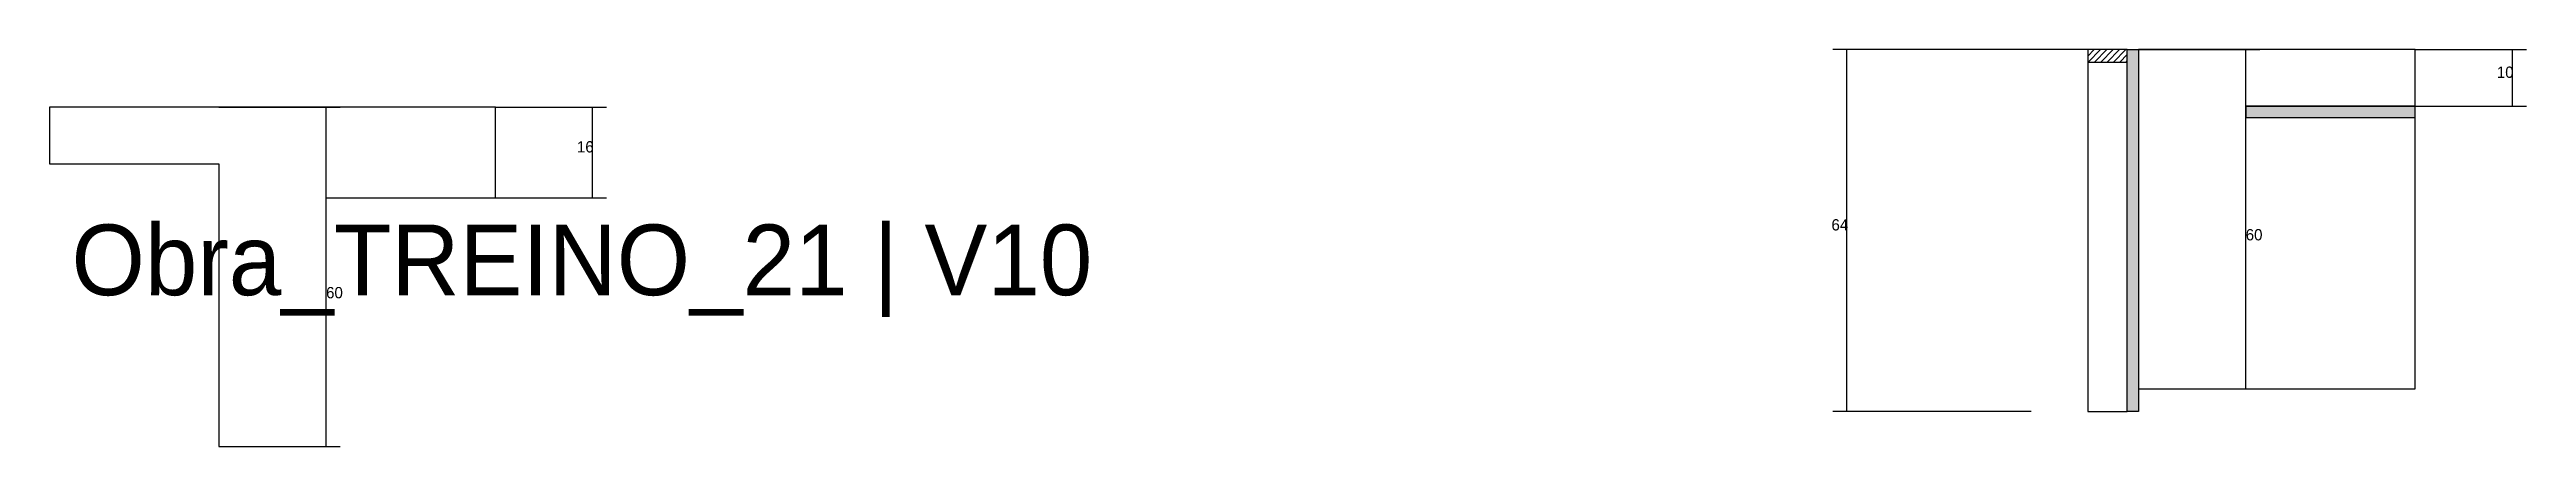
# Model space of a CAD drawing. Header units: metres. Extents: x -65046 to 21926, y -45195 to 1016.
# Drawn here: x 3192 to 4070, y -27664 to -27523 of the extents above; entities that cross this region are included whole.
import ezdxf

# ---------------------------------------------------------------- set-up
doc = ezdxf.new("R2010")
doc.units = ezdxf.units.M
for name, color, linetype in [('CONCRETO', 251, 'Continuous'), ('COTA', 241, 'Continuous'), ('Hachura', 253, 'Continuous'), ('LABEL_ID', 3, 'Continuous'), ('Madeira', 126, 'Continuous'), ('Painéis', 200, 'Continuous')]:
    doc.layers.add(name, color=color, linetype=linetype)

msp = doc.modelspace()

# ---------------------------------------------------------------- texts
at = {"layer": 'COTA'}
for s, p in [('10', (4059.5, -27533.1)), ('16', (3379.1, -27559.5)), ('64', (3823.7, -27587.1)), ('60', (3970.5, -27590.6)), ('60', (3290.2, -27611.1))]:
    msp.add_text(s, height=4, dxfattribs=at).set_placement(p)
at = {"layer": 'LABEL_ID'}
msp.add_text('Obra_TREINO_21 | V10', height=25, dxfattribs=at).set_placement((3200, -27610))

# ---------------------------------------------------------------- hatches: boundary and pattern name
at = {"layer": 'Hachura'}
h = msp.add_hatch(dxfattribs=at)
h.set_pattern_fill('ANSI31', scale=0.5)
h.paths.add_polyline_path([(3914.5, -27523.1), (3914.5, -27527.5), (3914.5, -27527.5), (3928.5, -27527.5), (3928.5, -27527.5), (3928.5, -27523.1), (3928.5, -27523.1), (3914.5, -27523.1)])
h = msp.add_hatch(color=8, dxfattribs=at)
h.dxf.hatch_style = 1
h.paths.add_polyline_path([(3928.5, -27523.1), (3932.5, -27523.1), (3932.5, -27523.1), (3932.5, -27651.1), (3932.5, -27651.1), (3928.5, -27651.1), (3928.5, -27651.1), (3928.5, -27523.1)])
h = msp.add_hatch(color=8, dxfattribs=at)
h.dxf.hatch_style = 1
h.paths.add_polyline_path([(4030.5, -27547.1), (4030.5, -27543.1), (4030.5, -27543.1), (3970.5, -27543.1), (3970.5, -27543.1), (3970.5, -27547.1), (3970.5, -27547.1), (4030.5, -27547.1)])

# ---------------------------------------------------------------- linework, layer by layer
at = {"layer": 'CONCRETO'}
for points in [[(4030.5, -27543.1), (4030.5, -27523.1), (3932.5, -27523.1), (3932.5, -27523.1), (3932.5, -27523.1), (3932.5, -27643.1), (3970.5, -27643.1), (3970.5, -27553.1), (3970.5, -27543.1)], [(3932.5, -27643.1), (4030.5, -27643.1), (4030.5, -27523.1), (3932.5, -27523.1)], [(3350.2, -27575.5), (3350.2, -27543.5), (3192.2, -27543.5), (3192.2, -27563.5), (3252.2, -27563.5), (3252.2, -27663.5), (3290.2, -27663.5), (3290.2, -27585.5), (3290.2, -27575.5)]]:
    msp.add_lwpolyline(points, close=True, dxfattribs=at)
at = {"layer": 'COTA'}
for p, q in [((3914.5, -27523.1), (3824.2, -27523.1)), ((3829.2, -27651.1), (3829.2, -27523.1)), ((3932.5, -27523.1), (3975.5, -27523.1)), ((3970.5, -27643.1), (3970.5, -27523.1)), ((4030.5, -27523.1), (4070, -27523.1)), ((4065, -27543.1), (4065, -27523.1)), ((3252.2, -27543.5), (3295.2, -27543.5)), ((3290.2, -27663.5), (3290.2, -27543.5)), ((3350.2, -27543.5), (3389.6, -27543.5)), ((3384.6, -27575.5), (3384.6, -27543.5)), ((4030.5, -27543.1), (4070, -27543.1)), ((3350.2, -27575.5), (3389.6, -27575.5)), ((3932.5, -27643.1), (3975.5, -27643.1)), ((3894.5, -27651.1), (3824.2, -27651.1)), ((3252.2, -27663.5), (3295.2, -27663.5))]:
    msp.add_line(p, q, dxfattribs=at)
at = {"layer": 'Madeira'}
for points in [[(3914.5, -27523.1), (3914.5, -27527.5), (3928.5, -27527.5), (3928.5, -27523.1)], [(3914.5, -27651.1), (3928.5, -27651.1), (3928.5, -27523.1), (3914.5, -27523.1)]]:
    msp.add_lwpolyline(points, close=True, dxfattribs=at)
at = {"layer": 'Painéis'}
for points in [[(3928.5, -27523.1), (3932.5, -27523.1), (3932.5, -27651.1), (3928.5, -27651.1)], [(4030.5, -27547.1), (4030.5, -27543.1), (3970.5, -27543.1), (3970.5, -27547.1)]]:
    msp.add_lwpolyline(points, close=True, dxfattribs=at)

msp.set_redraw_order([(e.dxf.handle, doc.entitydb.next_handle()) for e in msp.query("TEXT MTEXT ATTDEF DIMENSION ARC_DIMENSION")])  # texts and dimensions are drawn at this point

doc.saveas('drawing.dxf')
